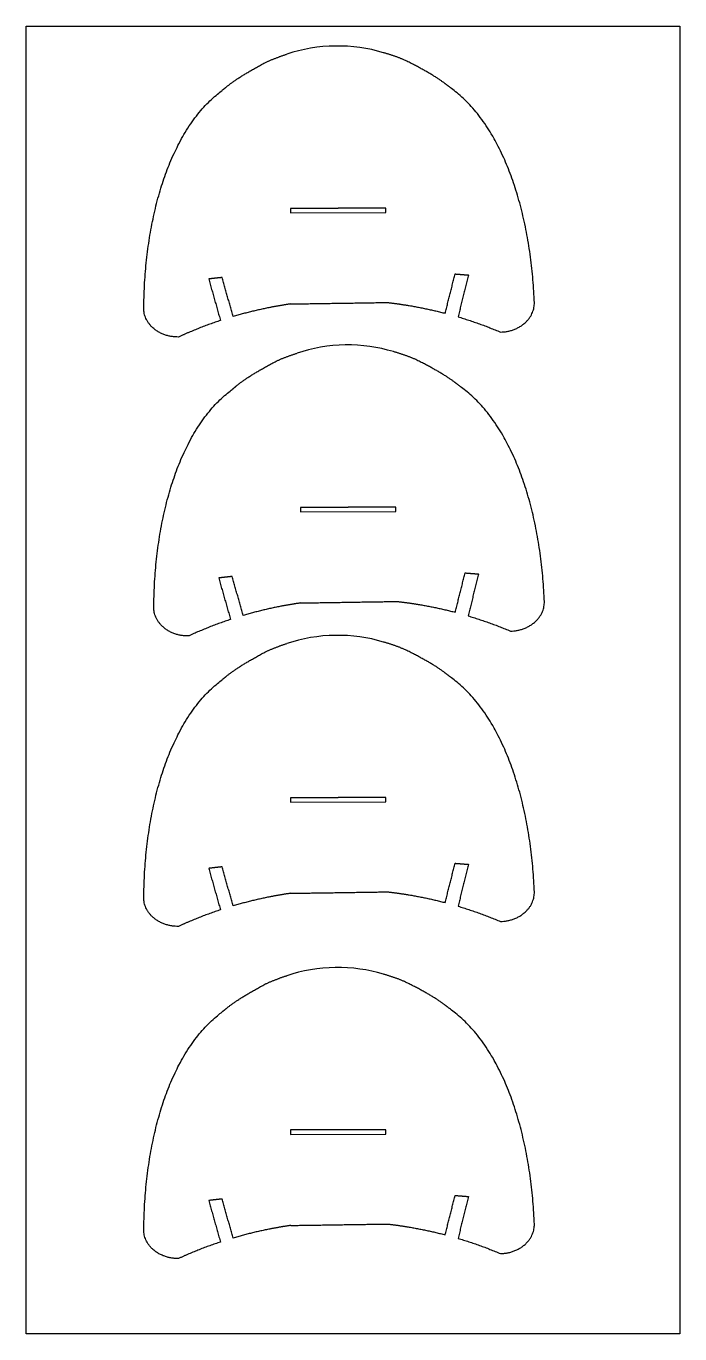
# Model space of a CAD drawing. Header units: metres. Extents: x 1979.8 to 2018, y 1971.1 to 1990.7.
# Drawn here: x 2001.58 to 2003.105, y 1987.332 to 1990.382 of the extents above; entities that cross this region are included whole.
import ezdxf

# ---------------------------------------------------------------- set-up
doc = ezdxf.new("R2010")
doc.units = ezdxf.units.M
doc.layers.add('ΦΥΛΛΑ ΓΙΑ CNC', color=1, linetype='Continuous')
doc.layers.add('ΦΥΛΛΑ ΚΟΝΤΡΑ ΠΛΑΚΕ', color=131, linetype='Continuous')

msp = doc.modelspace()

# ---------------------------------------------------------------- linework, layer by layer
at = {"layer": 'ΦΥΛΛΑ ΓΙΑ CNC'}
for points in [[(2002.3077, 1989.9571), (2002.1962, 1989.9571), (2002.1963, 1989.9469), (2002.4192, 1989.9476), (2002.4191, 1989.9575), (2002.3077, 1989.9575)], [(2002.3311, 1989.2598), (2002.2197, 1989.2598), (2002.2197, 1989.2496), (2002.4426, 1989.2503), (2002.4426, 1989.2601), (2002.3311, 1989.2601)], [(2002.3077, 1988.5826), (2002.1962, 1988.5826), (2002.1963, 1988.5724), (2002.4192, 1988.573), (2002.4191, 1988.5829), (2002.3077, 1988.5829)], [(2002.3077, 1987.8078), (2002.1962, 1987.8078), (2002.1963, 1987.7976), (2002.4192, 1987.7983), (2002.4191, 1987.8082), (2002.3077, 1987.8082)]]:
    msp.add_lwpolyline(points, dxfattribs=at)
at = {"layer": 'ΦΥΛΛΑ ΓΙΑ CNC', "lineweight": -3}
for points, weights in [([(2002.1397, 1990.2984), (2002.1635, 1990.3092), (2002.1884, 1990.317)], [0.931709150307, 0.919797461204, 0.911534052656]), ([(2002.4625, 1990.3033), (2002.4385, 1990.3134), (2002.4133, 1990.3204)], [0.931709150307, 0.919797461204, 0.911534052656]), ([(2002.1974, 1989.7344), (2002.3105, 1989.7361), (2002.4221, 1989.7378)], [0.999923417659, 0.942555254016, 1]), ([(2002.6863, 1989.6688), (2002.7665, 1989.67), (2002.7655, 1989.7373)], [1, 0.707106781187, 1]), ([(2001.9354, 1989.6573), (2001.8552, 1989.6561), (2001.8542, 1989.7233)], [1, 0.707106781187, 1]), ([(2002.5874, 1989.7043), (2002.6378, 1989.6893), (2002.6863, 1989.6688)], [0.99651626955, 0.996723144745, 1]), ([(2002.0332, 1989.6958), (2001.9833, 1989.6793), (2001.9354, 1989.6573)], [0.99651626955, 0.996723144745, 1]), ([(2002.1632, 1989.601), (2002.1869, 1989.6118), (2002.2118, 1989.6196)], [0.931709150307, 0.919797461204, 0.911534052656]), ([(2002.486, 1989.606), (2002.4619, 1989.616), (2002.4368, 1989.6231)], [0.931709150307, 0.919797461204, 0.911534052656]), ([(2002.2209, 1989.037), (2002.3339, 1989.0388), (2002.4455, 1989.0405)], [0.999923417659, 0.942555254016, 1]), ([(2002.7097, 1988.9714), (2002.7899, 1988.9726), (2002.7889, 1989.0399)], [1, 0.707106781187, 1]), ([(2001.9589, 1988.96), (2001.8787, 1988.9587), (2001.8776, 1989.026)], [1, 0.707106781187, 1]), ([(2002.0567, 1988.9985), (2002.0067, 1988.9819), (2001.9589, 1988.96)], [0.99651626955, 0.996723144745, 1]), ([(2002.6108, 1989.0069), (2002.6613, 1988.9919), (2002.7097, 1988.9714)], [0.99651626955, 0.996723144745, 1]), ([(2002.1397, 1988.9238), (2002.1635, 1988.9346), (2002.1884, 1988.9424)], [0.931709150307, 0.919797461204, 0.911534052656]), ([(2002.4625, 1988.9287), (2002.4385, 1988.9388), (2002.4133, 1988.9458)], [0.931709150307, 0.919797461204, 0.911534052656]), ([(2002.1974, 1988.3598), (2002.3105, 1988.3615), (2002.4221, 1988.3632)], [0.999923417659, 0.942555254016, 1]), ([(2002.6863, 1988.2942), (2002.7665, 1988.2954), (2002.7655, 1988.3627)], [1, 0.707106781187, 1]), ([(2001.9354, 1988.2827), (2001.8552, 1988.2815), (2001.8542, 1988.3488)], [1, 0.707106781187, 1]), ([(2002.5874, 1988.3297), (2002.6378, 1988.3147), (2002.6863, 1988.2942)], [0.99651626955, 0.996723144745, 1]), ([(2002.0332, 1988.3212), (2001.9833, 1988.3047), (2001.9354, 1988.2827)], [0.99651626955, 0.996723144745, 1]), ([(2002.1397, 1988.1491), (2002.1635, 1988.1599), (2002.1884, 1988.1677)], [0.931709150307, 0.919797461204, 0.911534052656]), ([(2002.4625, 1988.154), (2002.4385, 1988.1641), (2002.4133, 1988.1711)], [0.931709150307, 0.919797461204, 0.911534052656]), ([(2001.9354, 1987.508), (2001.8552, 1987.5068), (2001.8542, 1987.574)], [1, 0.707106781187, 1]), ([(2002.1974, 1987.5851), (2002.3105, 1987.5868), (2002.4221, 1987.5885)], [0.999923417659, 0.942555254016, 1]), ([(2002.6863, 1987.5195), (2002.7665, 1987.5207), (2002.7655, 1987.588)], [1, 0.707106781187, 1]), ([(2002.0332, 1987.5465), (2001.9833, 1987.53), (2001.9354, 1987.508)], [0.99651626955, 0.996723144745, 1]), ([(2002.5874, 1987.555), (2002.6378, 1987.54), (2002.6863, 1987.5195)], [0.99651626955, 0.996723144745, 1])]:
    msp.add_rational_spline(points, weights, degree=2, dxfattribs=at)
for points in [[(2002.4132, 1990.3204), (2002.3778, 1990.3314), (2002.3394, 1990.3366), (2002.2624, 1990.3354), (2002.2239, 1990.3291), (2002.1884, 1990.317)], [(2002.4366, 1989.6231), (2002.4013, 1989.6341), (2002.3628, 1989.6393), (2002.2858, 1989.6381), (2002.2473, 1989.6317), (2002.2118, 1989.6196)], [(2002.4132, 1988.9458), (2002.3778, 1988.9568), (2002.3394, 1988.962), (2002.2624, 1988.9609), (2002.2239, 1988.9545), (2002.1884, 1988.9424)], [(2002.4132, 1988.1711), (2002.3778, 1988.1821), (2002.3394, 1988.1873), (2002.2624, 1988.1861), (2002.2239, 1988.1798), (2002.1884, 1988.1677)]]:
    msp.add_open_spline(points, degree=3, knots=[0, 0, 0, 0, 0.500337, 0.500337, 1.000843, 1.000843, 1.000843, 1.000843], dxfattribs=at)
for points, weights, knots in [([(2001.8542, 1989.7233), (2001.8579, 1990.0868), (2002.0266, 1990.224), (2002.0376, 1990.2329), (2002.0486, 1990.2419), (2002.0774, 1990.2653), (2002.1397, 1990.2984)], [1, 0.888324260259, 1, 1, 1, 0.970376548073, 0.948940508878], [3.3219173, 3.3219173, 3.3219173, 3.7990306, 3.7990306, 3.8560209, 3.8560209, 3.9482049, 3.9482049, 3.9482049]), ([(2002.7655, 1989.7373), (2002.7507, 1990.1005), (2002.5779, 1990.2324), (2002.5666, 1990.241), (2002.5553, 1990.2496), (2002.5259, 1990.2721), (2002.4625, 1990.3033)], [1, 0.888324260259, 1, 1, 1, 0.970376548073, 0.948940508878], [3.3219173, 3.3219173, 3.3219173, 3.7990306, 3.7990306, 3.8560209, 3.8560209, 3.9482049, 3.9482049, 3.9482049]), ([(2002.1974, 1989.7344), (2002.1729, 1989.7309), (2002.1486, 1989.7261), (2002.1053, 1989.7176), (2002.0629, 1989.7051)], [1, 0.999659318534, 1, 0.997248724701, 0.99666160826], [2.7549118, 2.7549118, 2.7549118, 2.8346643, 2.8346643, 2.9768778, 2.9768778, 2.9768778]), ([(2002.4221, 1989.7378), (2002.4467, 1989.735), (2002.4711, 1989.731), (2002.5147, 1989.7238), (2002.5574, 1989.7126)], [1, 0.999659318534, 1, 0.997248724701, 0.99666160826], [2.7549118, 2.7549118, 2.7549118, 2.8346643, 2.8346643, 2.9768778, 2.9768778, 2.9768778]), ([(2001.8776, 1989.026), (2001.8813, 1989.3895), (2002.05, 1989.5266), (2002.061, 1989.5356), (2002.0721, 1989.5446), (2002.1008, 1989.5679), (2002.1632, 1989.601)], [1, 0.888324260259, 1, 1, 1, 0.970376548073, 0.948940508878], [3.3219173, 3.3219173, 3.3219173, 3.7990306, 3.7990306, 3.8560209, 3.8560209, 3.9482049, 3.9482049, 3.9482049]), ([(2002.7889, 1989.0399), (2002.7742, 1989.4031), (2002.6014, 1989.5351), (2002.5901, 1989.5437), (2002.5788, 1989.5523), (2002.5493, 1989.5748), (2002.486, 1989.606)], [1, 0.888324260259, 1, 1, 1, 0.970376548073, 0.948940508878], [3.3219173, 3.3219173, 3.3219173, 3.7990306, 3.7990306, 3.8560209, 3.8560209, 3.9482049, 3.9482049, 3.9482049]), ([(2002.2209, 1989.037), (2002.1963, 1989.0335), (2002.172, 1989.0288), (2002.1287, 1989.0203), (2002.0863, 1989.0078)], [1, 0.999659318534, 1, 0.997248724701, 0.99666160826], [2.7549118, 2.7549118, 2.7549118, 2.8346643, 2.8346643, 2.9768778, 2.9768778, 2.9768778]), ([(2002.4455, 1989.0405), (2002.4701, 1989.0377), (2002.4946, 1989.0337), (2002.5382, 1989.0265), (2002.5809, 1989.0153)], [1, 0.999659318534, 1, 0.997248724701, 0.99666160826], [2.7549118, 2.7549118, 2.7549118, 2.8346643, 2.8346643, 2.9768778, 2.9768778, 2.9768778]), ([(2001.8542, 1988.3488), (2001.8579, 1988.7123), (2002.0266, 1988.8494), (2002.0376, 1988.8584), (2002.0486, 1988.8673), (2002.0774, 1988.8907), (2002.1397, 1988.9238)], [1, 0.888324260259, 1, 1, 1, 0.970376548073, 0.948940508878], [3.3219173, 3.3219173, 3.3219173, 3.7990306, 3.7990306, 3.8560209, 3.8560209, 3.9482049, 3.9482049, 3.9482049]), ([(2002.7655, 1988.3627), (2002.7507, 1988.7259), (2002.5779, 1988.8578), (2002.5666, 1988.8664), (2002.5553, 1988.8751), (2002.5259, 1988.8976), (2002.4625, 1988.9287)], [1, 0.888324260259, 1, 1, 1, 0.970376548073, 0.948940508878], [3.3219173, 3.3219173, 3.3219173, 3.7990306, 3.7990306, 3.8560209, 3.8560209, 3.9482049, 3.9482049, 3.9482049]), ([(2002.1974, 1988.3598), (2002.1729, 1988.3563), (2002.1486, 1988.3515), (2002.1053, 1988.343), (2002.0629, 1988.3305)], [1, 0.999659318534, 1, 0.997248724701, 0.99666160826], [2.7549118, 2.7549118, 2.7549118, 2.8346643, 2.8346643, 2.9768778, 2.9768778, 2.9768778]), ([(2002.4221, 1988.3632), (2002.4467, 1988.3605), (2002.4711, 1988.3565), (2002.5147, 1988.3493), (2002.5574, 1988.3381)], [1, 0.999659318534, 1, 0.997248724701, 0.99666160826], [2.7549118, 2.7549118, 2.7549118, 2.8346643, 2.8346643, 2.9768778, 2.9768778, 2.9768778]), ([(2001.8542, 1987.574), (2001.8579, 1987.9375), (2002.0266, 1988.0747), (2002.0376, 1988.0836), (2002.0486, 1988.0926), (2002.0774, 1988.116), (2002.1397, 1988.1491)], [1, 0.888324260259, 1, 1, 1, 0.970376548073, 0.948940508878], [3.3219173, 3.3219173, 3.3219173, 3.7990306, 3.7990306, 3.8560209, 3.8560209, 3.9482049, 3.9482049, 3.9482049]), ([(2002.7655, 1987.588), (2002.7507, 1987.9512), (2002.5779, 1988.0831), (2002.5666, 1988.0917), (2002.5553, 1988.1003), (2002.5259, 1988.1228), (2002.4625, 1988.154)], [1, 0.888324260259, 1, 1, 1, 0.970376548073, 0.948940508878], [3.3219173, 3.3219173, 3.3219173, 3.7990306, 3.7990306, 3.8560209, 3.8560209, 3.9482049, 3.9482049, 3.9482049]), ([(2002.1974, 1987.5851), (2002.1729, 1987.5816), (2002.1486, 1987.5768), (2002.1053, 1987.5683), (2002.0629, 1987.5558)], [1, 0.999659318534, 1, 0.997248724701, 0.99666160826], [2.7549118, 2.7549118, 2.7549118, 2.8346643, 2.8346643, 2.9768778, 2.9768778, 2.9768778]), ([(2002.4221, 1987.5885), (2002.4467, 1987.5857), (2002.4711, 1987.5817), (2002.5147, 1987.5745), (2002.5574, 1987.5633)], [1, 0.999659318534, 1, 0.997248724701, 0.99666160826], [2.7549118, 2.7549118, 2.7549118, 2.8346643, 2.8346643, 2.9768778, 2.9768778, 2.9768778])]:
    msp.add_rational_spline(points, weights, degree=2, knots=knots, dxfattribs=at)
for points, degree in [([(2002.037, 1989.7961), (2002.0213, 1989.7944), (2002.0057, 1989.7926)], 2), ([(2002.0057, 1989.7926), (2002.0195, 1989.7442), (2002.0332, 1989.6958)], 2), ([(2002.0629, 1989.7051), (2002.0499, 1989.7506), (2002.037, 1989.7961)], 2), ([(2002.5574, 1989.7126), (2002.569, 1989.7585), (2002.5806, 1989.8044)], 2), ([(2002.5806, 1989.8044), (2002.5962, 1989.8031), (2002.6119, 1989.8019)], 2), ([(2002.6119, 1989.8019), (2002.5997, 1989.7531), (2002.5874, 1989.7043)], 2), ([(2002.1973, 1989.7344), (2002.1973, 1989.7344), (2002.1973, 1989.7345), (2002.1973, 1989.7346)], 3), ([(2002.0604, 1989.0988), (2002.0448, 1989.097), (2002.0291, 1989.0953)], 2), ([(2002.0291, 1989.0953), (2002.0429, 1989.0469), (2002.0567, 1988.9985)], 2), ([(2002.0863, 1989.0078), (2002.0734, 1989.0533), (2002.0604, 1989.0988)], 2), ([(2002.5809, 1989.0153), (2002.5924, 1989.0612), (2002.604, 1989.1071)], 2), ([(2002.604, 1989.1071), (2002.6197, 1989.1058), (2002.6354, 1989.1045)], 2), ([(2002.6354, 1989.1045), (2002.6231, 1989.0557), (2002.6108, 1989.0069)], 2), ([(2002.2207, 1989.037), (2002.2207, 1989.0371), (2002.2207, 1989.0372), (2002.2207, 1989.0372)], 3), ([(2002.037, 1988.4215), (2002.0213, 1988.4198), (2002.0057, 1988.418)], 2), ([(2002.0057, 1988.418), (2002.0195, 1988.3696), (2002.0332, 1988.3212)], 2), ([(2002.0629, 1988.3305), (2002.0499, 1988.376), (2002.037, 1988.4215)], 2), ([(2002.5574, 1988.3381), (2002.569, 1988.384), (2002.5806, 1988.4298)], 2), ([(2002.5806, 1988.4298), (2002.5962, 1988.4286), (2002.6119, 1988.4273)], 2), ([(2002.6119, 1988.4273), (2002.5997, 1988.3785), (2002.5874, 1988.3297)], 2), ([(2002.1973, 1988.3598), (2002.1973, 1988.3599), (2002.1973, 1988.3599), (2002.1973, 1988.36)], 3), ([(2002.5574, 1987.5633), (2002.569, 1987.6092), (2002.5806, 1987.6551)], 2), ([(2002.5806, 1987.6551), (2002.5962, 1987.6538), (2002.6119, 1987.6526)], 2), ([(2002.037, 1987.6468), (2002.0213, 1987.6451), (2002.0057, 1987.6433)], 2), ([(2002.0057, 1987.6433), (2002.0195, 1987.5949), (2002.0332, 1987.5465)], 2), ([(2002.0629, 1987.5558), (2002.0499, 1987.6013), (2002.037, 1987.6468)], 2), ([(2002.6119, 1987.6526), (2002.5997, 1987.6038), (2002.5874, 1987.555)], 2), ([(2002.1973, 1987.5851), (2002.1973, 1987.5851), (2002.1973, 1987.5852), (2002.1973, 1987.5853)], 3)]:
    msp.add_open_spline(points, degree=degree, dxfattribs=at)
at = {"layer": 'ΦΥΛΛΑ ΚΟΝΤΡΑ ΠΛΑΚΕ'}
msp.add_lwpolyline([(2001.5799, 1990.3823), (2003.1049, 1990.3823), (2003.1049, 1987.3323), (2001.5799, 1987.3323)], close=True, dxfattribs=at)

doc.saveas('drawing.dxf')
